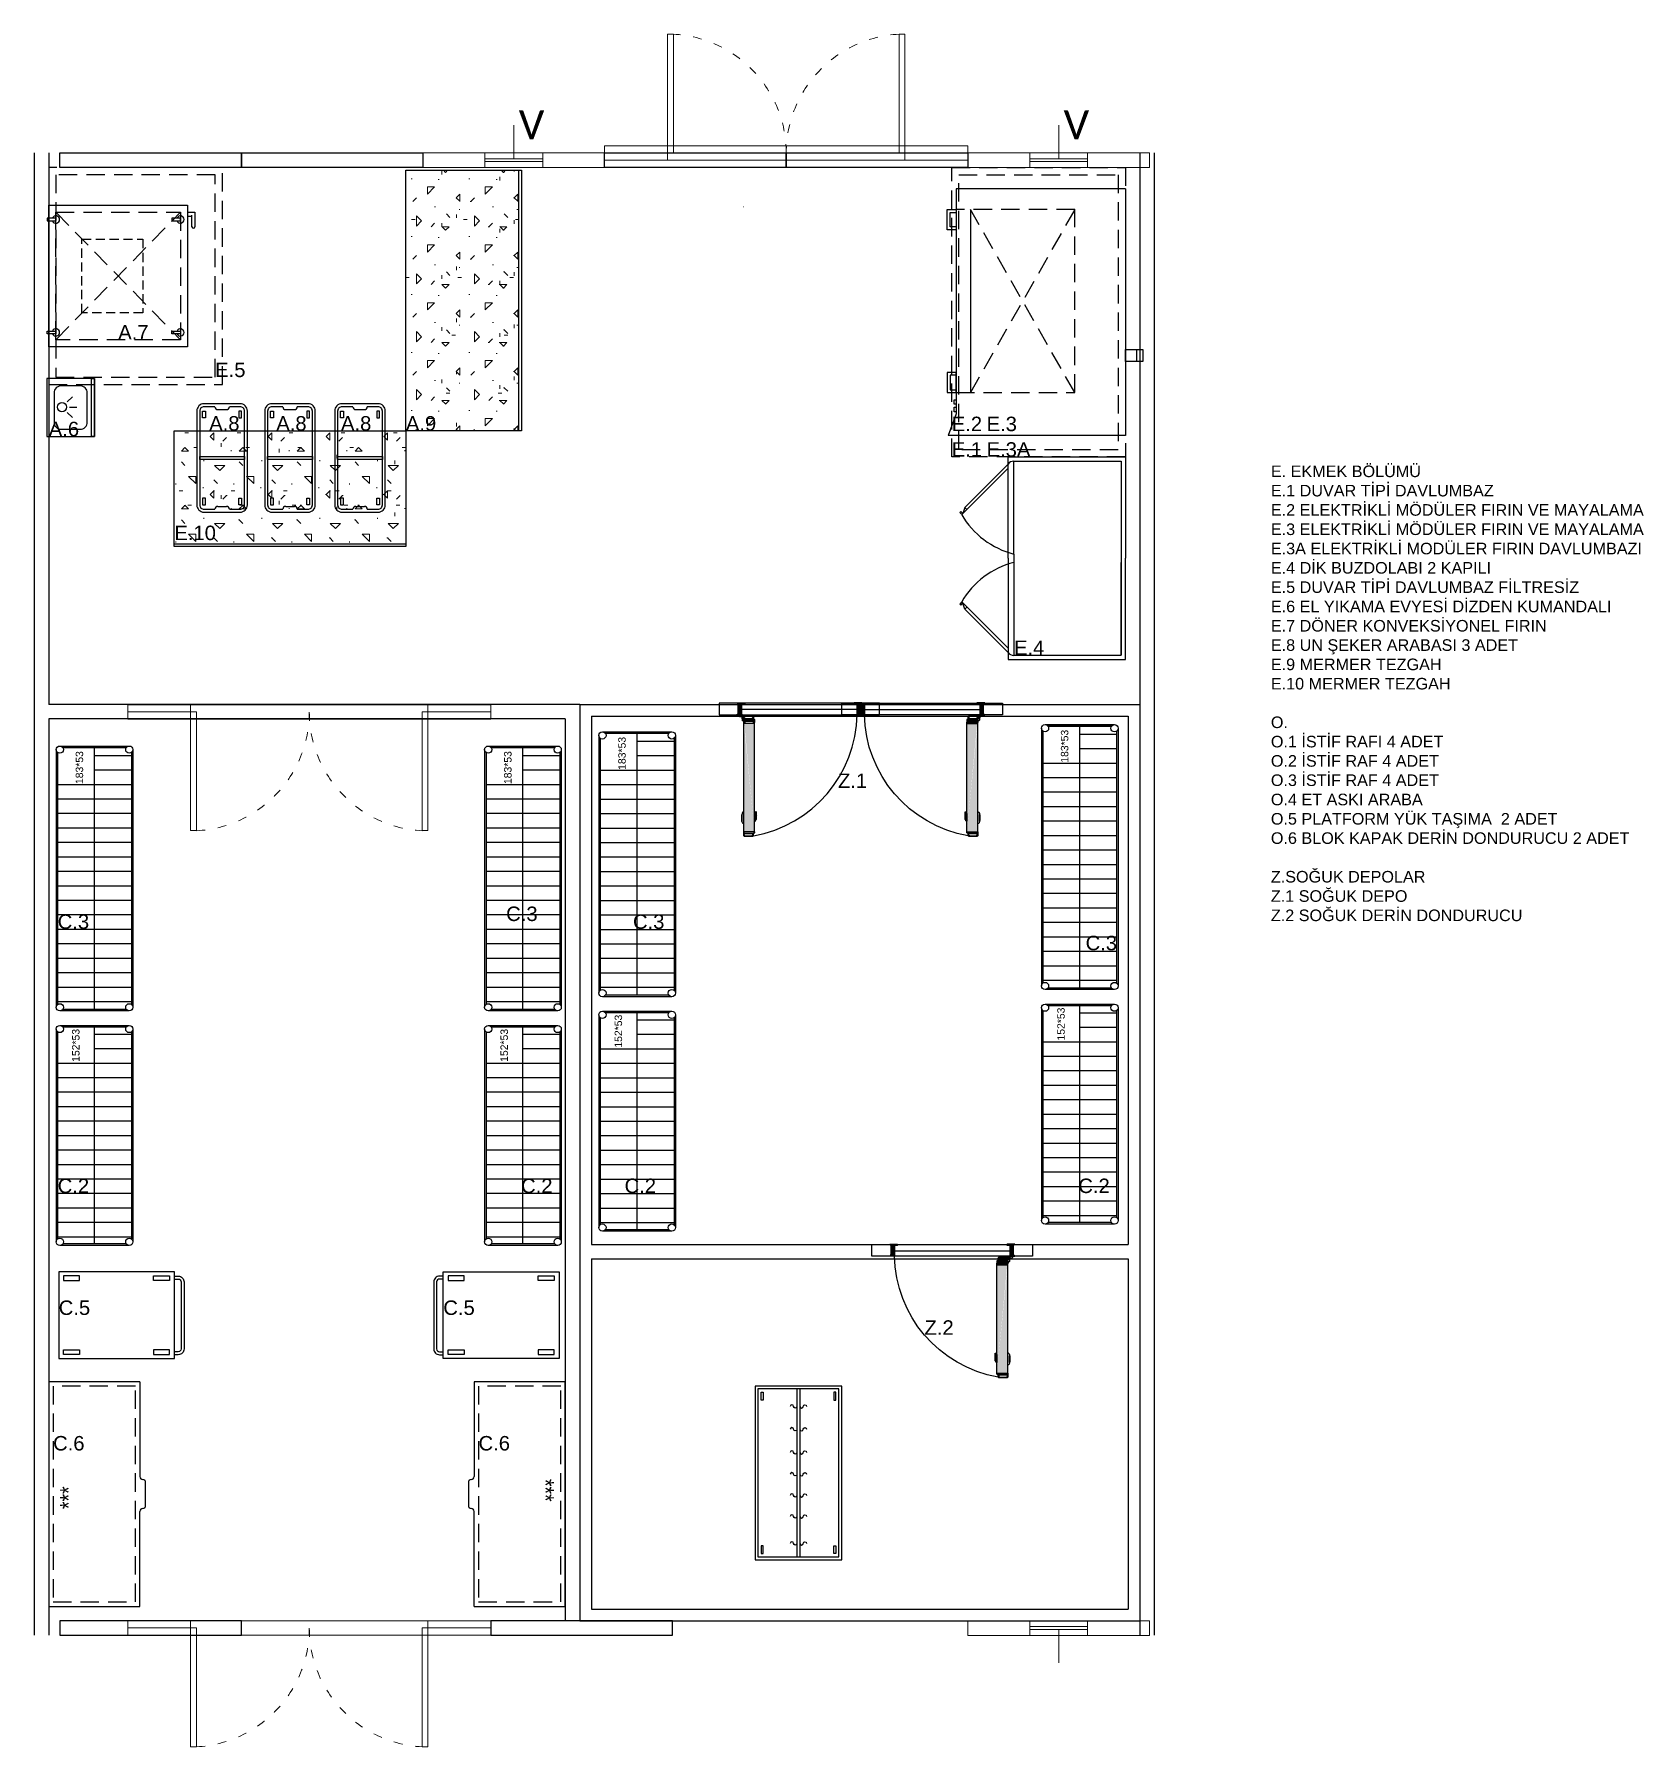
# Model space of a CAD drawing. Header units: millimetres. Extents: x -3516 to 33273, y -7531 to 724.
# Drawn here: x 2168 to 3281, y -6558 to -5375 of the extents above; entities that cross this region are included whole.
import ezdxf

# ---------------------------------------------------------------- set-up
doc = ezdxf.new("R2010")
doc.units = ezdxf.units.MM
for name, pattern in [('ACAD_ISO03W100', [30, 12, -18]), ('DASHED', [19.05, 12.7, -6.35]), ('DASHED2', [9.525, 6.35, -3.175]), ('DOT', [6.35, 0, -6.35])]:
    doc.linetypes.add(name, pattern=pattern)
for name, color, linetype, lineweight in [('-DWG_DETAY4', 7, 'DOT', 18), ('40x60 VAS', 155, 'Continuous', 15), ('DIS-100', 9, 'Continuous', 30), ('GRC- Yazı 1', 3, 'Continuous', 20), ('GRC-Ekipman', 4, 'Continuous', 25), ('GRC-mermer tarama', 253, 'Continuous', 13), ('KAPI', 37, 'Continuous', 15), ('YAZI', 9, 'Continuous', 20)]:
    doc.layers.add(name, color=color, linetype=linetype, lineweight=lineweight)
for name, color, linetype in [('Onat Dış Ünite', 251, 'Continuous'), ('ONAT-KAPI', 90, 'Continuous'), ('ONAT-PANEL', 132, 'Continuous'), ('Phar_Santral', 7, 'Continuous'), ('S2000-002 Çizgi', 7, 'Continuous')]:
    doc.layers.add(name, color=color, linetype=linetype)
doc.styles.add('ekp-yazı', font='arial.ttf', dxfattribs={"height": 10})
doc.styles.get("Standard").update_dxf_attribs({"font": 'arial.ttf'})
doc.styles.add('VEFA', font='calibri.ttf')
pattern_1 = [(360, (0, 0), (40, 40), [5, -35]), (90, (0, 0), (-40, 40), [5, -35]), (135, (5, 0), (-40, 1e-14), [7.071, -49.4975]), (360, (5, 22.5), (40, 40), [5, -35]), (45, (7.5, 20), (1e-14, 40), [3.5355, -53.033, 0]), (135, (7.5, 20), (-40, 1e-14), [3.5355, -53.033, 0]), (360, (20, 32.5), (40, 40), [7.071, -32.929]), (45, (20, 32.5), (1e-14, 40), [5, -51.5685]), (135, (27.07, 32.5), (-40, 1e-14), [5, -51.5685]), (90, (27.5, 10), (-40, 40), [5, -35]), (45, (27.5, 10), (1e-14, 40), [3.5355, -53.033, 0]), (135, (30, 12.5), (-40, 1e-14), [3.5355, -53.033, 0]), (360, (5, 10), (40, 40), [2.5, -33.5]), (360, (35, 20), (40, 40), [2.5, -33.5]), (90, (22.5, 25), (-40, 40), [2.5, -33.5]), (135, (27.5, 2.5), (-40, 1e-14), [3.5355, -53.033, 0]), (135, (10, 30), (-40, 1e-14), [3.5355, -53.033, 0]), (45, (18.75, 13.125), (1e-14, 40), [3.5355, -53.033, 0]), (90, (13.75, 5), (-40, 40), [0.625, -39.375]), (90, (15.625, 21.875), (-40, 40), [0.625, -39.375]), (90, (34.375, 28.75), (-40, 40), [0.625, -39.375]), (90, (35, 7.5), (-40, 40), [0.625, -39.375])]

msp = doc.modelspace()

# ---------------------------------------------------------------- texts
at = {"insert": (3022.895, -5659.138), "char_height": 8, "width": 269.71105, "attachment_point": 1}
msp.add_mtext('\\PE. EKMEK BÖLÜMÜ \\PE.1 DUVAR TİPİ DAVLUMBAZ \\PE.2 ELEKTRİKLİ MÖDÜLER FIRIN VE MAYALAMA\\PE.3 ELEKTRİKLİ MÖDÜLER FIRIN VE MAYALAMA\\PE.3A ELEKTRİKLİ MODÜLER FIRIN DAVLUMBAZI\\PE.4 DİK BUZDOLABI 2 KAPILI \\PE.5 DUVAR TİPİ DAVLUMBAZ FİLTRESİZ\\PE.6 EL YIKAMA EVYESİ DİZDEN KUMANDALI \\PE.7 DÖNER KONVEKSİYONEL FIRIN \\PE.8 UN ŞEKER ARABASI 3 ADET\\PE.9 MERMER TEZGAH \\PE.10 MERMER TEZGAH\\P\\PO.^I\\PO.1 İSTİF RAFI 4 ADET\\PO.2 İSTİF RAF 4 ADET\\PO.3 İSTİF RAF 4 ADET\\PO.4 ET ASKI ARABA \\PO.5 PLATFORM YÜK TAŞIMA  2 ADET\\PO.6 BLOK KAPAK DERİN DONDURUCU 2 ADET\\P\\PZ.SOĞUK DEPOLAR\\PZ.1 SOĞUK DEPO \\PZ.2 SOĞUK DERİN DONDURUCU  ', dxfattribs=at)
at = {"layer": 'GRC- Yazı 1', "color": 6, "style": 'ekp-yazı'}
for s, p in [('A.7', (2226.373, -5585.372)), ('E.5', (2293.373, -5611.372)), ('A.6', (2178.373, -5652.238)), ('A.8', (2289.246, -5648.349)), ('A.8', (2335.594, -5648.349)), ('A.8', (2380.325, -5648.349)), ('A.9', (2425.147, -5648.349)), ('E.2', (2802.373, -5648.729)), ('E.3', (2826.451, -5648.729)), ('E.1', (2802.373, -5666.372)), ('E.3A', (2826.451, -5666.372)), ('E.10', (2265.147, -5724.002)), ('E.4', (2845.373, -5803.372)), ('Z.1', (2723.733, -5895.234)), ('C.3', (2184.562, -5992.551)), ('C.3', (2494.451, -5987.141)), ('C.3', (2582.107, -5992.551)), ('C.3', (2894.876, -6007.315)), ('C.2', (2184.562, -6175.051)), ('C.2', (2504.761, -6175.051)), ('C.2', (2576.286, -6175.051)), ('C.2', (2889.831, -6175.051)), ('C.5', (2185.273, -6259.255)), ('C.5', (2451.04, -6259.255)), ('Z.2', (2783.543, -6272.962)), ('C.6', (2181.373, -6352.885)), ('C.6', (2475.373, -6352.885))]:
    msp.add_text(s, height=10, dxfattribs=at).set_placement(p)
at = {"layer": 'YAZI', "linetype": 'Continuous', "lineweight": -2, "style": 'VEFA'}
for p in [(2503.15, -5447.108), (2879.65, -5447.108)]:
    msp.add_text('V', height=20, dxfattribs=at).set_placement(p)

# ---------------------------------------------------------------- blocks, each defined once
blk = doc.blocks.new('A$Ccb6340a7')
at = {"layer": 'DIS-100', "lineweight": -2}
blk.add_lwpolyline([(10, 125.5), (10, 0), (0, 0), (0, 125.5)], close=True, dxfattribs=at)
blk = doc.blocks.new('ASDQ2WE1241245')
at = {"layer": 'KAPI', "color": 3}
for p, q in [((178099.8, 119046.5), (178056.3, 119046.5)), ((178099.8, 119041.5), (178099.8, 119051.5)), ((178263.8, 119041.5), (178263.8, 119051.5)), ((178263.8, 119046.5), (178307.3, 119046.5))]:
    blk.add_line(p, q, dxfattribs=at)
blk.add_lwpolyline([(178056.3, 119051.5), (178307.3, 119051.5), (178307.3, 119041.5), (178056.3, 119041.5)], close=True, dxfattribs=at)
at = {"layer": 'KAPI', "color": 3, "linetype": 'Continuous', "ltscale": 0.5}
for points in [[(178099.8, 119046.5), (178103.8, 119046.5), (178103.8, 118964.5), (178099.8, 118964.5), (178099.8, 119046.5)], [(178263.8, 119046.5), (178259.8, 119046.5), (178259.8, 118964.5), (178263.8, 118964.5), (178263.8, 119046.5)]]:
    blk.add_lwpolyline(points, dxfattribs=at)
at = {"layer": 'KAPI', "color": 3, "linetype": 'ACAD_ISO03W100', "ltscale": 0.5}
for centre, start, end in [((178099.6, 119046.5), 272.9167, 359.9475), ((178264, 119046.5), 180.0525, 267.0833)]:
    blk.add_arc(centre, 82.2, start, end, dxfattribs=at)
blk = doc.blocks.new('A$C3c9ccc98')
at = {"layer": '40x60 VAS', "linetype": 'Continuous'}
for p, q in [((42.8, 19.1), (42.8, 29.1)), ((82.8, 25.1), (42.8, 25.1)), ((82.8, 19.1), (82.8, 29.1)), ((82.8, 23.1), (42.8, 23.1)), ((62.8, 23.1), (62.8, 0))]:
    blk.add_line(p, q, dxfattribs=at)
blk.add_lwpolyline([(125.5, 29.1), (0, 29.1), (0, 19.1), (125.5, 19.1)], close=True, dxfattribs=at)
blk = doc.blocks.new('A$C014F030A')
at = {"layer": 'S2000-002 Çizgi'}
for p, q in [((14, 6.1), (0, 6.1)), ((0, 6.1), (0, 0)), ((2, 6.1), (2, 2)), ((2, 2), (12, 2)), ((12, 2), (12, 6.1)), ((14, 0), (14, 6.1)), ((0, 0), (14, 0))]:
    blk.add_line(p, q, dxfattribs=at)
blk = doc.blocks.new('A$C190C1CAD')
at = {"layer": 'S2000-002 Çizgi'}
for p, q in [((0, 113.1), (0, -3.9)), ((0, 113.1), (170.5, 113.1)), ((170.5, 113.1), (170.5, -9.4)), ((0, -3.9), (155.5, -3.9)), ((155.5, -3.9), (170.5, -9.4))]:
    blk.add_line(p, q, dxfattribs=at)
at = {"layer": 'S2000-002 Çizgi', "linetype": 'DASHED'}
for p, q in [((14.3, 78.1), (140.8, 6.1)), ((140.8, 78.1), (14.3, 6.1))]:
    blk.add_line(p, q, dxfattribs=at)
at = {"layer": 'S2000-002 Çizgi', "linetype": 'DASHED', "ltscale": 10}
blk.add_line((14.3, 6.1), (140.8, 6.1), dxfattribs=at)
at = {"layer": 'S2000-002 Çizgi'}
for points in [[(111.1, 125.1), (119.3, 125.1), (119.3, 121.1), (111.1, 121.1)], [(111.1, 125.1), (119.3, 125.1), (119.3, 113.1), (111.1, 113.1)], [(145.7, -3.9), (148.8, -3.9), (148.8, -5.3), (145.7, -5.3)], [(150.9, -3.9), (154, -3.9), (154, -5.3), (150.9, -5.3)]]:
    blk.add_lwpolyline(points, close=True, dxfattribs=at)
at = {"layer": 'S2000-002 Çizgi', "linetype": 'DASHED'}
blk.add_lwpolyline([(14.3, 78.1), (14.3, -3.9), (140.8, -3.9), (140.8, 78.1)], close=True, dxfattribs=at)
at = {"layer": 'S2000-002 Çizgi', "xscale": -1}
blk.add_blockref('A$C014F030A', (28.3, -10), dxfattribs=at)
at = {"layer": 'S2000-002 Çizgi'}
blk.add_blockref('A$C014F030A', (126.8, -10), dxfattribs=at)
blk = doc.blocks.new('Frenox Depo Tipi Dolap Çift Kapı')
for p, q in [((0, 0), (0, 81)), ((0, 81), (70, 81)), ((140, 81), (70, 81)), ((140, 0), (140, 81)), ((70, 0), (0, 0)), ((70, 0), (140, 0))]:
    blk.add_line(p, q)
at = {"color": 251}
for p, q in [((3, 4), (3, 78)), ((3, 78), (137, 78)), ((137, 78), (73, 78)), ((137, 4), (137, 78)), ((67, 4), (3, 4)), ((73, 4), (137, 4))]:
    blk.add_line(p, q, dxfattribs=at)
at = {"color": 251, "linetype": 'Continuous'}
for p, q in [((67.1, 4), (2.9, 4)), ((4.9, 0), (34.9, -29.9)), ((7.8, 0), (39.8, -32.1)), ((72.9, 4), (137.1, 4)), ((132.2, 0), (100.2, -32.1)), ((135.1, 0), (105.1, -29.9)), ((36.3, -28.5), (34.9, -29.9)), ((34.9, -29.9), (39.1, -31.3)), ((39.1, -31.3), (37.7, -32.8)), ((37.7, -32.8), (38.4, -33.5)), ((39.8, -32.1), (38.4, -33.5)), ((100.2, -32.1), (101.6, -33.5)), ((105.1, -29.9), (100.9, -31.3)), ((100.9, -31.3), (102.3, -32.8)), ((102.3, -32.8), (101.6, -33.5)), ((103.7, -28.5), (105.1, -29.9))]:
    blk.add_line(p, q, dxfattribs=at)
at = {"linetype": 'Continuous'}
blk.add_line((67.1, 4), (72.9, 4), dxfattribs=at)
at = {"color": 251, "linetype": 'Continuous'}
for centre, radius, start, end in [((8, 4), 5.1, 180.5333, 232.5968), ((10.1, 18.7), 58.9, 300.387, 345.5223), ((129.9, 18.7), 58.9, 194.4777, 239.613), ((132, 4), 5.1, 307.4032, 359.4667)]:
    blk.add_arc(centre, radius, start, end, dxfattribs=at)
blk = doc.blocks.new('fırın')
at = {"color": 4, "linetype": 'DASHED'}
for p, q in [((18.5, 39), (-69.5, -47)), ((-69.5, 39), (18.5, -47))]:
    blk.add_line(p, q, dxfattribs=at)
at = {"color": 4}
for p, q in [((8.5, -55), (16.5, -55)), ((18.5, -57), (8.5, -57)), ((15.5, -55), (15.5, -52)), ((18.5, -52), (18.5, -57))]:
    blk.add_line(p, q, dxfattribs=at)
for points in [[(23.5, -52), (-74.5, -52), (-74.5, 44), (23.5, 44)], [(-65.5, 45), (-63.5, 45), (-63.5, 39), (-65.5, 39)], [(14.5, 45), (12.5, 45), (12.5, 39), (14.5, 39)], [(-65.5, -41), (-63.5, -41), (-63.5, -47), (-65.5, -47)], [(14.5, -41), (12.5, -41), (12.5, -47), (14.5, -47)]]:
    blk.add_lwpolyline(points, close=True, dxfattribs=at)
at = {"color": 4, "linetype": 'DASHED'}
blk.add_lwpolyline([(18.5, -47), (-69.5, -47), (-69.5, 39), (18.5, 39)], close=True, dxfattribs=at)
at = {"color": 4, "linetype": 'DASHED2'}
blk.add_lwpolyline([(0, -21), (-51, -21), (-51, 21), (0, 21)], close=True, dxfattribs=at)
at = {"color": 4}
for centre, radius, start, end in [((-64.5, 39), 2.5, 113.5782, 66.4218), ((13.5, 39), 2.5, 113.5782, 66.4218), ((-64.5, -47), 2.5, 113.5782, 66.4218), ((13.5, -47), 2.5, 113.5782, 66.4218), ((8.5, -56), 1, 90, 270)]:
    blk.add_arc(centre, radius, start, end, dxfattribs=at)
blk = doc.blocks.new('MerTT. 80-160')
at = {"layer": 'GRC-mermer tarama'}
h = blk.add_hatch(dxfattribs=at)
h.set_pattern_fill('', color=256, scale=40, style=0)
h.set_pattern_definition(pattern_1)
h.paths.add_polyline_path([(-160, -80), (0, -80), (0, -2), (-160, -2)])
for p, q in [((-160, 0), (0, 0)), ((-160, -80), (-160, 0)), ((0, 0), (0, -80)), ((0, -2), (-160, -2)), ((0, -80), (-160, -80))]:
    blk.add_line(p, q)
blk = doc.blocks.new('MerTT. 80-180')
at = {"layer": 'GRC-mermer tarama'}
h = blk.add_hatch(dxfattribs=at)
h.set_pattern_fill('', color=256, scale=40, style=0)
h.set_pattern_definition(pattern_1)
h.paths.add_polyline_path([(0, -80), (0, -2), (-180, -2), (-180, -80)])
for p, q in [((-180, 0), (0, 0)), ((-180, -80), (-180, 0)), ((0, 0), (0, -80)), ((0, -2), (-180, -2)), ((0, -80), (-180, -80))]:
    blk.add_line(p, q)
blk = doc.blocks.new('ARB. Rubbemaıd Un Şeker')
for p, q in [((-5, -2), (-5, -2)), ((-3, -4), (3, -4)), ((5, -2), (5, -2)), ((-3, -70.9), (3, -70.9)), ((-5, -72.9), (-5, -72.9)), ((5, -72.9), (5, -72.9))]:
    blk.add_line(p, q)
blk.add_lwpolyline([(-17.5, -5), (-17.5, -69.9, 0.414214), (-12.5, -74.9), (12.4, -74.9, 0.414214), (17.4, -69.9), (17.4, -5, 0.414214), (12.4, 0), (-12.5, 0, 0.414214)], format="xyb", close=True)
for points in [[(-5, -2), (-12.5, -2, 0.414214), (-15.5, -5), (-15.5, -69.9, 0.414214), (-12.5, -72.9), (-5, -72.9)], [(5, -72.9), (12.4, -72.9, 0.414214), (15.4, -69.9), (15.4, -5, 0.414214), (12.4, -2), (5, -2)]]:
    blk.add_lwpolyline(points, format="xyb")
at = {"color": 251}
for points in [[(-13.5, -5), (-11.5, -5), (-11.5, -9.8), (-13.5, -9.8)], [(13.4, -5), (11.5, -5), (11.5, -9.8), (13.4, -9.8)], [(-15.5, -36.4), (15.4, -36.4), (15.4, -38.5), (-15.5, -38.5)], [(-13.5, -69.9), (-11.5, -69.9), (-11.5, -65.1), (-13.5, -65.1)], [(13.4, -69.9), (11.5, -69.9), (11.5, -65.1), (13.4, -65.1)]]:
    blk.add_lwpolyline(points, close=True, dxfattribs=at)
for centre, start, end in [((-3, -2), 180, 270), ((3, -2), 270, 0), ((-3, -72.9), 90, 180), ((3, -72.9), 0, 90)]:
    blk.add_arc(centre, 2, start, end)
blk = doc.blocks.new('A$C353D2250')
at = {"layer": 'S2000-002 Çizgi'}
for p, q in [((16.1, 14.2), (12.5, 17.7)), ((19.7, 15.7), (19.7, 20.7)), ((23.4, 14.2), (26.9, 17.7))]:
    blk.add_line(p, q, dxfattribs=at)
for points in [[(0, 33), (40, 33), (40, 31), (0, 31)], [(0, 0), (40, 0), (40, 33), (0, 33)]]:
    blk.add_lwpolyline(points, close=True, dxfattribs=at)
blk.add_lwpolyline([(10, 5), (30, 5, 0.414214), (35, 10), (35, 23, 0.414214), (30, 28), (10, 28, 0.414214), (5, 23), (5, 10, 0.414214)], format="xyb", close=True, dxfattribs=at)
blk.add_circle((19.7, 10.5), 3.19, dxfattribs=at)
blk = doc.blocks.new('ARB.Et Askı .120-60')
for points in [[(-60, 0), (-60, -120), (0, -120), (0, 0)], [(-58, -2), (-58, -118), (-2, -118), (-2, -2)]]:
    blk.add_lwpolyline(points, close=True)
at = {"color": 251}
for points in [[(-54.4, -4.2), (-54.4, -9.7), (-55.8, -9.7), (-55.8, -4.2)], [(-5.6, -4.2), (-5.6, -9.7), (-4.2, -9.7), (-4.2, -4.2)], [(-54.4, -115.8), (-54.4, -110.3), (-55.8, -110.3), (-55.8, -115.8)], [(-5.6, -115.8), (-5.6, -110.3), (-4.2, -110.3), (-4.2, -115.8)]]:
    blk.add_lwpolyline(points, close=True, dxfattribs=at)
for points in [[(-31, -2), (-31, -118)], [(-29, -2), (-29, -118)]]:
    blk.add_lwpolyline(points, dxfattribs=at)
for points in [[(-31, -14.1, -1), (-33.3, -14.1, 1), (-35.6, -14.1)], [(-29, -14.1, 1), (-26.7, -14.1, -1), (-24.4, -14.1)], [(-31, -29.9, -1), (-33.3, -29.9, 1), (-35.6, -29.9)], [(-29, -29.9, 1), (-26.7, -29.9, -1), (-24.4, -29.9)], [(-31, -45.9, -1), (-33.3, -45.9, 1), (-35.6, -45.9)], [(-29, -45.9, 1), (-26.7, -45.9, -1), (-24.4, -45.9)], [(-31, -61, -1), (-33.3, -61, 1), (-35.6, -61)], [(-29, -61, 1), (-26.7, -61, -1), (-24.4, -61)], [(-31, -75.6, -1), (-33.3, -75.6, 1), (-35.6, -75.6)], [(-29, -75.6, 1), (-26.7, -75.6, -1), (-24.4, -75.6)], [(-31, -90.1, -1), (-33.3, -90.1, 1), (-35.6, -90.1)], [(-29, -90.1, 1), (-26.7, -90.1, -1), (-24.4, -90.1)], [(-31, -108.7, -1), (-33.3, -108.7, 1), (-35.6, -108.7)], [(-29, -108.7, 1), (-26.7, -108.7, -1), (-24.4, -108.7)]]:
    blk.add_lwpolyline(points, format="xyb", dxfattribs=at)
blk = doc.blocks.new('DerinD.BlokK. D500.155-63')
for p, q in [((0, 0), (-155.2, 0)), ((-155.2, 0), (-155.2, -63)), ((0, -63), (0, 0)), ((-155.2, -63), (-89.6, -63)), ((-87.6, -65), (-87.6, -65)), ((-85.6, -67), (-69.6, -67)), ((-67.6, -65), (-67.6, -65)), ((0, -63), (-65.6, -63))]:
    blk.add_line(p, q)
at = {"linetype": 'DASHED'}
blk.add_lwpolyline([(-152.2, -60), (-3, -60), (-3, -3), (-152.2, -3)], close=True, dxfattribs=at)
for centre, start, end in [((-89.6, -65), 0, 90), ((-85.6, -65), 180, 270), ((-69.6, -65), 270, 0), ((-65.6, -65), 90, 180)]:
    blk.add_arc(centre, 2, start, end)
at = {"width": 0.8}
blk.add_text('***', height=12, dxfattribs=at).set_placement((-88, -19.8))
blk = doc.blocks.new('ARB. Ağır Yük')
blk.add_lwpolyline([(-60, 0), (-60, -80), (0, -80), (0, 0)], close=True)
at = {"color": 251}
for points in [[(-57.1, -3.4), (-53.9, -3.4), (-53.9, -14.4), (-57.1, -14.4)], [(-2.9, -3.4), (-6.1, -3.4), (-6.1, -14.4), (-2.9, -14.4)], [(-57.1, -76.6), (-53.9, -76.6), (-53.9, -65.6), (-57.1, -65.6)], [(-2.9, -76.6), (-6.1, -76.6), (-6.1, -65.6), (-2.9, -65.6)]]:
    blk.add_lwpolyline(points, close=True, dxfattribs=at)
for points in [[(-3, -80.2), (-3, -82.6, -0.414214), (-7, -86.6), (-53.3, -86.6, -0.414214), (-57.3, -82.6), (-57.3, -80)], [(-5, -80.2), (-5, -82.6, -0.414214), (-7, -84.6), (-53.3, -84.6, -0.414214), (-55.3, -82.6), (-55.3, -80)]]:
    blk.add_lwpolyline(points, format="xyb", dxfattribs=at)
blk = doc.blocks.new('A$C11d74ea5')
at = {"color": 7}
for p, q in [((0, 2.5), (0, 50.5)), ((1, 4.5), (1, 48.5)), ((151, 48.5), (151, 4.5)), ((151, 4.5), (151, 48.5)), ((152, 50.5), (152, 2.5))]:
    blk.add_line(p, q, dxfattribs=at)
at = {"color": 7, "ltscale": 5}
for p, q in [((149.5, 53), (2.5, 53)), ((147.5, 52), (4.5, 52)), ((149.5, 0), (2.5, 0)), ((147.5, 1), (4.5, 1))]:
    blk.add_line(p, q, dxfattribs=at)
at = {"color": 149, "ltscale": 5}
for p, q in [((6, 52), (6, 1)), ((16, 52), (16, 1)), ((26, 52), (26, 1)), ((36, 52), (36, 1)), ((46, 52), (46, 1)), ((56, 52), (56, 1)), ((66, 52), (66, 1)), ((76, 52), (76, 1)), ((86, 52), (86, 1)), ((96, 52), (96, 1)), ((106, 52), (106, 1)), ((116, 52), (116, 1)), ((126, 52), (126, 1)), ((1, 26.5), (151, 26.5)), ((136, 26.5), (136, 1)), ((146, 26.5), (146, 1))]:
    blk.add_line(p, q, dxfattribs=at)
at = {"color": 7, "ltscale": 5}
for centre in [(2.5, 50.5), (149.5, 50.5), (2.5, 2.5), (149.5, 2.5)]:
    blk.add_circle(centre, 2.5, dxfattribs=at)
at = {"layer": 'GRC- Yazı 1', "color": 242, "true_color": 0xcd2027, "style": 'ekp-yazı'}
blk.add_text('152*53', height=5.14, dxfattribs=at).set_placement((126.8, 36.9))
blk = doc.blocks.new('A$Cb6178efe')
at = {"color": 7}
for p, q in [((0, 2.5), (0, 50.5)), ((1, 4.5), (1, 48.5)), ((182, 48.5), (182, 4.5)), ((182, 4.5), (182, 48.5)), ((183, 50.5), (183, 2.5))]:
    blk.add_line(p, q, dxfattribs=at)
at = {"color": 7, "ltscale": 5}
for p, q in [((180.5, 53), (2.5, 53)), ((178.5, 52), (4.5, 52)), ((180.5, 0), (2.5, 0)), ((178.5, 1), (4.5, 1))]:
    blk.add_line(p, q, dxfattribs=at)
at = {"color": 149, "ltscale": 5}
for p, q in [((6.5, 52), (6.5, 1)), ((16.5, 52), (16.5, 1)), ((26.5, 52), (26.5, 1)), ((36.5, 52), (36.5, 1)), ((46.5, 52), (46.5, 1)), ((56.5, 52), (56.5, 1)), ((66.5, 52), (66.5, 1)), ((76.5, 52), (76.5, 1)), ((86.5, 52), (86.5, 1)), ((96.5, 52), (96.5, 1)), ((106.5, 52), (106.5, 1)), ((116.5, 52), (116.5, 1)), ((126.5, 52), (126.5, 1)), ((136.5, 52), (136.5, 1)), ((146.5, 52), (146.5, 1)), ((156.5, 52), (156.5, 1)), ((1, 26.5), (182, 26.5)), ((166.5, 26.5), (166.5, 1)), ((176.5, 26.5), (176.5, 1))]:
    blk.add_line(p, q, dxfattribs=at)
at = {"color": 7, "ltscale": 5}
for centre in [(2.5, 50.5), (180.5, 50.5), (2.5, 2.5), (180.5, 2.5)]:
    blk.add_circle(centre, 2.5, dxfattribs=at)
at = {"layer": 'GRC- Yazı 1', "color": 242, "true_color": 0xcd2027, "style": 'ekp-yazı'}
blk.add_text('183*53', height=5.14, dxfattribs=at).set_placement((156.7, 34.4))
blk = doc.blocks.new('A$C1B351E6B')
h = blk.add_hatch()
h.set_pattern_fill('TRIANG', color=4, scale=0.1)
h.set_pattern_definition([(60, (-2043.9596, -1112.42585), (-0.47625, 0.8248892), [0.47625, -0.47625]), (120, (-2043.9596, -1112.42585), (-0.9525, 5e-10), [0.47625, -0.47625]), (0, (-2044.1977, -1112.0134), (0.47625, 0.8248892), [0.47625, -0.47625])])
edge = h.paths.add_edge_path()
edge.add_line((81.6, 89.1), (81.6, 13.6))
edge.add_line((74.1, 89.1), (74.1, 13.6))
edge.add_line((76, 14.2), (81.3, 14.2))
edge.add_line((74.4, 14.2), (76, 14.2))
edge.add_arc((74.4, 14.1), 0.0226, 90, 180)
edge.add_line((74.4, 13.8), (74.4, 14.1))
edge.add_line((74.4, 13.5), (74.4, 13.8))
edge.add_line((74.1, 13.6), (74.4, 13.6))
edge.add_line((81.3, 14.1), (81.3, 13.5))
edge.add_arc((81.3, 14.1), 0.0226, 360, 450)
edge.add_line((81.6, 13.6), (81.3, 13.6))
edge.add_line((74.1, 89.1), (81.6, 89.1))
at = {"layer": 'Onat Dış Ünite', "linetype": 'Continuous'}
for p, q in [((74.6, 89.9), (74.1, 89.8)), ((74.1, 89.7), (74.1, 89.1)), ((74.2, 89.7), (74.6, 89.9)), ((74.2, 89.1), (74.2, 89.7)), ((74.6, 89.9), (74.9, 89.9)), ((74.8, 89.9), (74.6, 89.9)), ((74.9, 91.8), (74.9, 90.2)), ((74.9, 89.9), (75, 90.2)), ((74.9, 90.2), (74.9, 90)), ((75.3, 92.1), (75, 91.9)), ((75, 91.8), (75.3, 92)), ((75, 90.3), (75, 91.6)), ((75, 91.6), (75.5, 91.6)), ((75.5, 90.3), (75, 90.3)), ((75, 90.2), (75.1, 90.2)), ((75.3, 92), (75.1, 91.8)), ((75.1, 91.8), (75.4, 92)), ((75.6, 91.7), (75.1, 91.7)), ((75.1, 90.2), (75.1, 90)), ((75.2, 90), (75.2, 90.2)), ((75.2, 90.2), (80.3, 90.2)), ((75.3, 92), (75.3, 92.1)), ((75.3, 92.1), (75.3, 92)), ((76, 92.1), (75.4, 92.1)), ((75.4, 92), (75.4, 92)), ((75.4, 92), (75.7, 92)), ((75.5, 91.6), (75.5, 91.4)), ((75.8, 90.6), (75.5, 90.6)), ((75.5, 90.6), (75.5, 90.3)), ((75.6, 91.4), (75.6, 91.7)), ((75.6, 90.3), (75.6, 90.5)), ((75.6, 90.5), (75.8, 90.5)), ((76, 90.3), (75.6, 90.3)), ((75.7, 92), (75.7, 92)), ((75.7, 92), (75.7, 92)), ((75.7, 92), (80.3, 92)), ((81.3, 92.1), (76, 92.1)), ((81.5, 90.3), (76, 90.3)), ((80.3, 92), (80.9, 92)), ((80.3, 90.2), (81.5, 90.2)), ((80.9, 92), (80.9, 92)), ((80.9, 92), (80.9, 92)), ((80.9, 92), (81.2, 92)), ((81.5, 91.2), (81.1, 91.2)), ((81.1, 91.1), (81.5, 91.1)), ((81.5, 90.6), (81.1, 90.6)), ((81.1, 90.5), (81.5, 90.5)), ((81.2, 92), (81.2, 91.3)), ((81.2, 91.4), (81.2, 92)), ((81.2, 92), (81.3, 92)), ((81.3, 91.3), (81.2, 91.4)), ((81.2, 91.2), (81.3, 91.3)), ((81.2, 91.2), (81.2, 91.2)), ((81.3, 92.1), (81.3, 92)), ((81.3, 92.1), (81.3, 92.1)), ((81.3, 92), (81.5, 91.9)), ((81.5, 91.5), (81.3, 91.5)), ((81.3, 91.5), (81.3, 91.4)), ((81.3, 91.4), (81.5, 91.4)), ((81.6, 91.9), (81.4, 92.1)), ((81.5, 91.8), (81.5, 91.5)), ((81.5, 91.4), (81.5, 91.2)), ((81.5, 91.1), (81.5, 90.6)), ((81.5, 90.5), (81.5, 90.3)), ((81.5, 90.2), (81.5, 89.6)), ((81.5, 89.6), (81.5, 89.1)), ((81.6, 90), (81.6, 91.9)), ((81.6, 89.1), (81.6, 90)), ((74.2, 12.8), (80.4, 12.8)), ((81.3, 12.6), (74.2, 12.6)), ((74.4, 14.2), (76, 14.2)), ((74.4, 13.8), (74.4, 14.1)), ((74.4, 13.5), (74.4, 13.8)), ((74.4, 13.5), (74.4, 13.5)), ((74.4, 13.5), (74.4, 13.5)), ((74.4, 12.7), (74.4, 13.3)), ((74.4, 13.3), (74.4, 13.3)), ((76, 12.6), (74.4, 12.6)), ((75.2, 14), (74.5, 14)), ((74.5, 14), (74.5, 13.9)), ((74.5, 13.9), (74.5, 13.7)), ((74.5, 13.9), (74.5, 13.9)), ((74.5, 13.7), (74.7, 13.7)), ((74.7, 13.6), (74.5, 13.6)), ((74.5, 13.6), (74.5, 13.5)), ((74.5, 13.3), (74.5, 13.2)), ((74.5, 13.2), (74.7, 13.2)), ((74.7, 13.1), (74.5, 13.1)), ((74.5, 13.1), (74.5, 12.8)), ((74.5, 12.8), (75.2, 12.8)), ((74.7, 13.2), (74.7, 13.6)), ((74.8, 13.6), (74.8, 13.2)), ((76, 14), (75.2, 14)), ((75.2, 14), (75.2, 14)), ((75.2, 14), (75.2, 14)), ((75.2, 14), (75.2, 14)), ((75.2, 12.8), (75.2, 12.9)), ((75.2, 12.9), (75.2, 12.9)), ((75.2, 12.9), (75.2, 12.8)), ((75.2, 12.8), (76, 12.8)), ((76, 14.2), (81.3, 14.2)), ((80.4, 14), (76, 14)), ((80.5, 14), (80.4, 14)), ((80.4, 14), (80.4, 14)), ((80.4, 12.8), (80.4, 12.9)), ((80.4, 12.9), (80.5, 12.9)), ((81.2, 14), (80.5, 14)), ((80.5, 14), (80.5, 14)), ((80.5, 12.9), (80.5, 12.8)), ((80.5, 12.8), (81.2, 12.8)), ((80.9, 13.7), (81.2, 13.7)), ((80.9, 13.2), (80.9, 13.6)), ((81.2, 13.6), (80.9, 13.6)), ((80.9, 13.6), (80.9, 13.2)), ((80.9, 13.2), (81.2, 13.2)), ((81.2, 13.1), (80.9, 13.1)), ((81.2, 13.7), (81.2, 14)), ((81.2, 13.5), (81.2, 13.6)), ((81.3, 13.5), (81.2, 13.5)), ((81.2, 13.2), (81.2, 13.3)), ((81.2, 13.3), (81.3, 13.3)), ((81.2, 12.8), (81.2, 13.1)), ((81.3, 14.1), (81.3, 13.5)), ((81.3, 13.3), (81.3, 12.7))]:
    blk.add_line(p, q, dxfattribs=at)
at = {"layer": 'Onat Dış Ünite', "lineweight": 30}
for p, q in [((74.1, 13.2), (74.1, 13.6)), ((74.1, 13.6), (74.2, 13.6)), ((74.1, 13.6), (74.1, 13.6)), ((74.1, 13.6), (74.1, 13.5)), ((74.1, 13.6), (74.1, 13.6)), ((74.2, 13.6), (74.1, 13.6)), ((74.1, 13.6), (74.1, 13.6)), ((74.1, 13.5), (74.1, 13.5)), ((74.1, 13.5), (74.1, 13.5)), ((74.1, 13.5), (74.1, 13.5)), ((74.1, 13.5), (74.1, 13.5)), ((74.2, 13.5), (74.1, 13.5)), ((74.1, 13.5), (74.1, 13.5)), ((74.1, 13.5), (74.1, 13.5)), ((74.1, 13.4), (74.1, 13.4)), ((74.1, 13.4), (74.1, 13.3)), ((74.1, 13.4), (74.1, 13.4)), ((74.1, 13.4), (74.1, 13.4)), ((74.1, 13.4), (74.1, 13.3)), ((74.2, 13.4), (74.1, 13.4)), ((74.1, 13.4), (74.1, 13.4)), ((74.1, 13.4), (74.1, 13.4)), ((74.2, 13.4), (74.1, 13.4)), ((74.1, 13.4), (74.1, 13.4)), ((74.1, 13.3), (74.1, 13.3)), ((74.1, 13.3), (74.1, 13.3)), ((74.1, 13.3), (74.1, 13.3)), ((74.2, 13.3), (74.1, 13.3)), ((74.1, 13.3), (74.1, 13.3)), ((74.1, 13.3), (74.1, 13.3)), ((74.2, 13.2), (74.1, 13.2)), ((74.1, 13.2), (74.1, 13.2)), ((74.1, 13.2), (74.1, 13.2)), ((74.5, 13.3), (74.2, 13.6)), ((74.5, 13.4), (74.2, 13.6)), ((74.2, 13.5), (74.2, 13.6)), ((74.2, 13.6), (74.2, 13.5)), ((74.2, 13.6), (74.2, 13.6)), ((74.2, 13.6), (74.2, 13.5)), ((74.2, 13.6), (74.2, 13.6)), ((74.3, 13.5), (74.2, 13.5)), ((74.2, 13.5), (74.2, 13.5)), ((74.2, 13.5), (74.2, 13.5)), ((74.3, 13.5), (74.2, 13.5)), ((74.2, 13.5), (74.2, 13.5)), ((74.2, 13.5), (74.2, 13.5)), ((74.2, 13.5), (74.2, 13.5)), ((74.2, 13.4), (74.2, 13.4)), ((74.2, 13.4), (74.2, 13.3)), ((74.2, 13.4), (74.2, 13.4)), ((74.2, 13.4), (74.2, 13.4)), ((74.3, 13.4), (74.2, 13.4)), ((74.2, 13.4), (74.2, 13.4)), ((74.2, 13.4), (74.2, 13.4)), ((74.3, 13.2), (74.2, 13.3)), ((74.3, 13.2), (74.2, 13.3)), ((74.2, 13.2), (74.2, 13.3)), ((74.2, 13.3), (74.2, 13.2)), ((74.2, 13.3), (74.2, 13.3)), ((74.2, 13.3), (74.2, 13.3)), ((74.2, 13.3), (74.2, 13.3)), ((74.3, 13.3), (74.2, 13.3)), ((74.2, 13.3), (74.2, 13.3)), ((74.3, 13.2), (74.2, 13.2)), ((74.2, 13.2), (74.2, 13.2)), ((74.2, 13.2), (74.2, 13.2)), ((74.3, 13.5), (74.3, 13.6)), ((74.3, 13.6), (74.3, 13.5)), ((74.3, 13.5), (74.5, 13.5)), ((74.3, 13.5), (74.3, 13.5)), ((74.4, 13.3), (74.3, 13.4)), ((74.4, 13.3), (74.3, 13.4)), ((74.4, 13.3), (74.3, 13.4)), ((74.3, 13.4), (74.3, 13.4)), ((74.3, 13.4), (74.3, 13.3)), ((74.3, 13.4), (74.3, 13.4)), ((74.3, 13.4), (74.3, 13.4)), ((74.3, 13.4), (74.3, 13.4)), ((74.3, 13.4), (74.3, 13.4)), ((74.3, 13.2), (74.3, 13.3)), ((74.3, 13.3), (74.3, 13.3)), ((74.3, 13.3), (74.3, 13.3)), ((74.4, 13.3), (74.3, 13.3)), ((74.5, 13.3), (74.3, 13.3)), ((74.3, 13.3), (74.3, 13.2)), ((74.3, 13.3), (74.3, 13.3)), ((74.5, 13.4), (74.4, 13.5)), ((74.5, 13.4), (74.4, 13.5)), ((74.5, 13.5), (74.4, 13.5)), ((74.7, 13.4), (74.5, 13.6)), ((74.7, 13.4), (74.5, 13.6)), ((74.5, 13.5), (74.5, 13.4)), ((74.6, 13.4), (74.5, 13.5)), ((74.6, 13.4), (74.5, 13.4)), ((74.6, 13.4), (74.5, 13.4)), ((74.5, 13.4), (74.6, 13.4)), ((74.5, 13.3), (74.6, 13.4)), ((74.6, 13.4), (74.5, 13.4)), ((74.5, 13.4), (74.5, 13.3)), ((74.6, 13.2), (74.5, 13.3)), ((74.6, 13.3), (74.5, 13.3)), ((74.6, 13.3), (74.5, 13.3)), ((74.7, 13.5), (74.6, 13.6)), ((74.6, 13.6), (74.7, 13.5)), ((74.6, 13.3), (74.6, 13.4)), ((74.7, 13.3), (74.6, 13.4)), ((74.7, 13.3), (74.6, 13.4)), ((74.7, 13.4), (74.6, 13.4)), ((74.6, 13.3), (74.6, 13.3)), ((74.7, 13.3), (74.6, 13.2)), ((80.9, 13.4), (81.1, 13.6)), ((81, 13.4), (81.1, 13.6)), ((81, 13.4), (81.1, 13.6)), ((81.1, 13.6), (81, 13.5)), ((81, 13.3), (81.1, 13.4)), ((81, 13.3), (81.1, 13.4)), ((81, 13.3), (81.1, 13.4)), ((81, 13.3), (81.1, 13.4)), ((81, 13.3), (81.1, 13.3)), ((81, 13.3), (81.1, 13.2)), ((81.1, 13.4), (81.3, 13.5)), ((81.1, 13.4), (81.1, 13.5)), ((81.1, 13.4), (81.1, 13.4)), ((81.1, 13.4), (81.2, 13.4)), ((81.2, 13.4), (81.1, 13.4)), ((81.1, 13.3), (81.1, 13.4)), ((81.1, 13.4), (81.2, 13.4)), ((81.1, 13.3), (81.1, 13.3)), ((81.1, 13.2), (81.1, 13.3)), ((81.1, 13.2), (81.1, 13.3)), ((81.2, 13.3), (81.4, 13.6)), ((81.2, 13.3), (81.4, 13.6)), ((81.2, 13.4), (81.2, 13.5)), ((81.2, 13.4), (81.3, 13.5)), ((81.2, 13.5), (81.2, 13.4)), ((81.3, 13.5), (81.2, 13.5)), ((81.2, 13.3), (81.3, 13.4)), ((81.2, 13.3), (81.3, 13.4)), ((81.2, 13.4), (81.2, 13.3)), ((81.2, 13.3), (81.3, 13.3)), ((81.3, 13.5), (81.4, 13.6)), ((81.3, 13.6), (81.3, 13.5)), ((81.3, 13.3), (81.3, 13.4)), ((81.3, 13.4), (81.3, 13.4)), ((81.3, 13.4), (81.4, 13.4)), ((81.3, 13.4), (81.3, 13.4)), ((81.3, 13.4), (81.4, 13.4)), ((81.3, 13.3), (81.3, 13.3)), ((81.3, 13.3), (81.4, 13.3)), ((81.3, 13.3), (81.4, 13.3)), ((81.3, 13.2), (81.4, 13.3)), ((81.3, 13.3), (81.3, 13.2)), ((81.4, 13.5), (81.4, 13.6)), ((81.6, 13.6), (81.4, 13.6)), ((81.4, 13.6), (81.4, 13.5)), ((81.4, 13.6), (81.4, 13.6)), ((81.4, 13.6), (81.4, 13.6)), ((81.4, 13.5), (81.4, 13.5)), ((81.4, 13.5), (81.4, 13.5)), ((81.4, 13.5), (81.4, 13.5)), ((81.4, 13.5), (81.4, 13.5)), ((81.4, 13.5), (81.4, 13.5)), ((81.4, 13.4), (81.4, 13.4)), ((81.4, 13.4), (81.4, 13.3)), ((81.4, 13.4), (81.4, 13.4)), ((81.4, 13.4), (81.4, 13.4)), ((81.4, 13.4), (81.4, 13.3)), ((81.4, 13.4), (81.4, 13.4)), ((81.4, 13.4), (81.4, 13.4)), ((81.4, 13.4), (81.4, 13.4)), ((81.4, 13.2), (81.4, 13.3)), ((81.4, 13.2), (81.4, 13.3)), ((81.4, 13.2), (81.4, 13.3)), ((81.4, 13.3), (81.4, 13.2)), ((81.4, 13.3), (81.4, 13.3)), ((81.4, 13.3), (81.4, 13.3)), ((81.4, 13.3), (81.4, 13.3)), ((81.4, 13.3), (81.4, 13.3)), ((81.4, 13.2), (81.4, 13.2)), ((81.4, 13.2), (81.6, 13.2)), ((81.5, 13.6), (81.5, 13.5)), ((81.5, 13.6), (81.5, 13.6)), ((81.5, 13.6), (81.5, 13.5)), ((81.5, 13.6), (81.5, 13.6)), ((81.5, 13.5), (81.5, 13.5)), ((81.5, 13.5), (81.5, 13.5)), ((81.5, 13.5), (81.5, 13.5)), ((81.5, 13.5), (81.5, 13.5)), ((81.5, 13.5), (81.6, 13.5)), ((81.5, 13.5), (81.5, 13.5)), ((81.5, 13.5), (81.5, 13.5)), ((81.5, 13.5), (81.6, 13.5)), ((81.5, 13.4), (81.5, 13.4)), ((81.5, 13.4), (81.5, 13.4)), ((81.5, 13.4), (81.5, 13.3)), ((81.5, 13.4), (81.5, 13.4)), ((81.5, 13.4), (81.5, 13.4)), ((81.5, 13.4), (81.5, 13.4)), ((81.5, 13.4), (81.6, 13.4)), ((81.5, 13.4), (81.5, 13.4)), ((81.5, 13.3), (81.5, 13.3)), ((81.5, 13.3), (81.5, 13.3)), ((81.5, 13.3), (81.5, 13.3)), ((81.5, 13.3), (81.5, 13.3)), ((81.5, 13.3), (81.6, 13.3)), ((81.5, 13.3), (81.5, 13.3)), ((81.5, 13.2), (81.5, 13.2)), ((81.5, 13.2), (81.5, 13.2)), ((81.5, 13.2), (81.5, 13.2)), ((81.5, 13.2), (81.6, 13.2)), ((81.6, 13.2), (81.6, 13.6)), ((81.6, 13.6), (81.6, 13.6)), ((81.6, 13.6), (81.6, 13.6)), ((81.6, 13.5), (81.6, 13.5)), ((81.6, 13.5), (81.6, 13.5)), ((81.6, 13.4), (81.6, 13.4)), ((81.6, 13.4), (81.6, 13.3)), ((81.6, 13.4), (81.6, 13.4)), ((81.6, 13.4), (81.6, 13.4)), ((81.6, 13.3), (81.6, 13.3)), ((81.6, 13.3), (81.6, 13.3))]:
    blk.add_line(p, q, dxfattribs=at)
at = {"layer": 'Onat Dış Ünite'}
for p, q in [((74.1, 13.6), (74.4, 13.6)), ((81.6, 13.6), (81.3, 13.6))]:
    blk.add_line(p, q, dxfattribs=at)
at = {"layer": 'Onat Dış Ünite', "linetype": 'Continuous', "lineweight": -3}
for p, q in [((81.6, 12.3), (82.4, 12.3)), ((83.1, 9), (82.8, 11.9)), ((81.4, 11.5), (82.2, 11.5)), ((83.3, 9), (81.5, 9)), ((81.7, 9), (81.7, 9.9)), ((82.4, 9.1), (82.4, 10.9)), ((82.4, 8.2), (82.4, 9.1)), ((83.3, 8.3), (82.4, 8.3)), ((84.6, 9.4), (83, 9.6)), ((84.2, 8), (84.2, 8.8)), ((84.9, 8.2), (84.9, 9))]:
    blk.add_line(p, q, dxfattribs=at)
at = {"layer": 'Onat Dış Ünite', "linetype": 'Continuous'}
for points in [[(76, 10.9), (75.6, 10.9), (75.6, 10.7), (75.8, 10.7, -1), (75.8, 10.6), (75.5, 10.6, -0.414214), (75.5, 10.6), (75.5, 10.9), (75, 10.9), (75, 9.6), (75.5, 9.6), (75.5, 9.8, -1), (75.6, 9.8), (75.6, 9.5, -0.414214), (75.6, 9.5), (75.1, 9.5, 0.700208), (75, 9.4), (75.3, 9.2, -0.221695), (75.3, 9.2), (75.3, 9.1, -0.63707), (75.3, 9.1), (75, 9.3, -0.221695), (74.9, 9.4), (74.9, 11, 0.087489), (74.9, 11), (74.9, 11.2, 0.315299), (74.8, 11.3), (74.6, 11.3, -0.087489), (74.6, 11.3), (74.1, 11.4, -0.315299), (74.1, 11.5), (74.1, 13.2, -0.414214), (74.1, 13.2), (74.3, 13.2, -0.414214), (74.3, 13.2), (74.3, 13.1, -0.414214), (74.3, 13.1), (74.2, 13.1), (74.2, 12.2), (75.3, 12.2), (75.3, 12.6, -0.414214), (75.4, 12.6), (75.5, 12.6, -0.414214), (75.5, 12.6), (75.5, 12.5, -0.414214), (75.5, 12.5), (75.4, 12.5), (75.4, 12.2), (76, 12.2)], [(76, 12.1), (75.2, 12.1), (75.2, 11.9, -1), (75.1, 11.9), (75.1, 12.1), (74.2, 12.1), (74.2, 11.5, 0.315299), (74.2, 11.5), (74.6, 11.3, 0.087489), (74.6, 11.3), (74.9, 11.3, -0.315299), (74.9, 11.3), (75, 11), (75.1, 11), (75.1, 11.2, -1), (75.2, 11.2), (75.2, 11), (80.3, 11)], [(75.4, 12.2), (81.5, 12.2), (81.5, 12.5), (81.2, 12.5, -0.414214), (81.2, 12.5), (81.2, 12.6, -0.414214), (81.2, 12.6), (81.5, 12.6), (81.5, 13.1), (81.3, 13.1, -0.414214), (81.3, 13.1), (81.3, 13.2, -0.414214), (81.3, 13.2), (81.6, 13.2, -0.414214), (81.6, 13.2), (81.6, 11.2), (81.6, 9.3), (81.4, 9.1, -0.668179), (81.3, 9.1), (81.3, 9.2, -0.198912), (81.3, 9.2), (81.5, 9.3, 0.198912), (81.5, 9.4), (81.5, 9.7, 0.414214), (81.5, 9.7), (81.3, 9.7, -0.267949), (81.3, 9.7), (81.3, 9.8, -0.57735), (81.3, 9.8), (81.5, 9.8), (81.5, 10), (81.1, 10, -1), (81.1, 10.1), (81.5, 10.1), (81.5, 10.6), (81.1, 10.6, -1), (81.1, 10.7), (81.5, 10.7), (81.5, 10.9), (76, 10.9)], [(76, 9.1), (75.4, 9.1, -0.414214), (75.3, 9.1), (75.3, 9.2), (75.1, 9.4, -1), (75.1, 9.4), (75.4, 9.2, -0.221695), (75.4, 9.2), (75.4, 9.2), (75.7, 9.2), (75.7, 9.2), (75.7, 9.2), (80.3, 9.2)], [(80.3, 9.2), (80.9, 9.2), (80.9, 9.2), (80.9, 9.2), (81.2, 9.2), (81.2, 9.9, -0.414214), (81.2, 10), (81.2, 10, -0.221072), (81.2, 10), (81.3, 9.9, -0.413754), (81.3, 9.9), (81.2, 9.8), (81.2, 9.2), (81.3, 9.2, -0.414214), (81.3, 9.1), (81.3, 9.1, -0.414214), (81.3, 9.1), (76, 9.1)]]:
    blk.add_lwpolyline(points, format="xyb", dxfattribs=at)
blk.add_lwpolyline([(80.3, 11), (81.5, 11), (81.5, 11.6), (81.5, 12.1), (75.2, 12.1)], dxfattribs=at)
at = {"layer": 'Onat Dış Ünite', "linetype": 'Continuous', "lineweight": -3}
for points in [[(0, 0), (2.7, 0), (5.4, 0, 0.315299), (5.4, 0), (5.6, 0.5, 0.520567), (5.5, 0.6), (5.1, 0.6), (5.1, 0.6, 0.57735), (5.1, 0.6), (5.2, 0.6), (5.2, 0.4), (4.8, 0.4), (4.8, 0.6), (4.9, 0.6, 0.57735), (4.9, 0.6), (4.9, 0.6), (3.5, 0.6), (3.3, 0.9), (3.3, 1.2, 0.490314), (3.3, 1.3, 0.341999), (3.2, 1.1), (3.2, 1), (2.9, 1), (2.9, 1.3, 1), (2.8, 1.3), (2.8, 1.1), (2.4, 1.1), (2.4, 7.1), (2.8, 7.1), (2.8, 6.9, 1), (2.9, 6.9), (2.9, 7.2, 0.414214), (2.9, 7.2), (2.4, 7.2), (2.4, 8.1), (2.6, 8.1), (2.6, 7.9, 0.57735), (2.6, 7.8), (2.7, 7.9, 0.267949), (2.7, 7.9), (2.7, 8.1), (3.1, 8.1), (3.2, 7.9, 0.198912), (3.2, 7.9), (3.3, 7.9, 0.668179), (3.3, 8), (3.1, 8.2), (0, 8.2, 0.414214), (0, 8.2), (0, 8, 0.414214), (0, 8), (0.1, 8, 0.414214), (0.1, 8), (0.1, 8.1), (1.1, 8.1), (1.1, 7.5), (0.8, 7.5, 0.414214), (0.8, 7.4), (0.8, 7.3, 0.414214), (0.8, 7.2), (0.8, 7.2, 0.414214), (0.8, 7.3), (0.8, 7.4), (1.1, 7.4), (1.1, 0.8), (0.8, 0.8), (0.8, 0.9, 0.414214), (0.8, 0.9), (0.8, 0.9, 0.414214), (0.8, 0.9), (0.8, 0.7, 0.414214), (0.8, 0.7), (1.1, 0.7), (1.1, 0.1), (0.1, 0.1), (0.1, 0.2, 0.414214), (0.1, 0.2), (0, 0.2, 0.414214), (0, 0.2), (0, 0, 0.414214), (0, 0)], [(1.8, 0.1), (1.2, 0.1), (1.2, 1), (1.4, 1, 1), (1.4, 1.1), (1.2, 1.1), (1.2, 8.1), (2.3, 8.1), (2.3, 7), (2.3, 1.1), (2.1, 1.1, 1), (2.1, 1), (2.3, 1), (2.3, 0.1), (1.8, 0.1)], [(3.3, 1.3), (3.3, 7.9, 0.414214), (3.3, 7.9), (3.2, 7.9, 0.414214), (3.2, 7.9), (3.2, 7.8), (2.7, 7.8), (2.7, 7.9, 0.414214), (2.7, 7.9), (2.6, 7.8, -0.493145), (2.6, 7.9), (2.6, 7.9), (2.5, 7.8, 0.767327), (2.5, 7.8), (3.2, 7.8), (3.2, 1.4), (2.7, 1.4, 0.842437), (2.7, 1.4), (2.8, 1.3), (2.9, 1.3), (2.9, 1.3), (2.9, 1.3, 1), (3, 1.3), (3, 1.3), (3.2, 1.3), (3.2, 1.3, 0.414214), (3.2, 1.3), (3.3, 1.3, 0.414214), (3.3, 1.3)], [(2.4, 0.5), (2.4, 1), (2.8, 1, 0.414214), (2.9, 0.9), (3.2, 0.9), (3.5, 0.6), (3.7, 0.6), (3.7, 0.5, 0.414214), (3.8, 0.4), (3.8, 0.4, 0.414214), (3.8, 0.5), (3.8, 0.6), (4.7, 0.6), (4.7, 0.4, 0.414214), (4.8, 0.3), (5.2, 0.3, 0.414214), (5.3, 0.4), (5.3, 0.6), (5.5, 0.6, -0.520567), (5.5, 0.5), (5.4, 0.1, -0.315299), (5.3, 0.1), (3.8, 0.1), (3.8, 0.2, 0.414214), (3.8, 0.2), (3.8, 0.2, 0.414214), (3.7, 0.2), (3.7, 0.1), (2.4, 0.1), (2.4, 0.5)], [(86.5, 8.1), (85.4, 8.1), (85.4, 7.5), (85.8, 7.5, -0.414214), (85.8, 7.4), (85.8, 7.3, -0.414214), (85.8, 7.2), (85.7, 7.2, -0.414214), (85.7, 7.3), (85.7, 7.4), (85.4, 7.4), (85.4, 0.8), (85.7, 0.8), (85.7, 0.9, -0.414214), (85.7, 0.9), (85.8, 0.9, -0.414214), (85.8, 0.9), (85.8, 0.7, -0.414214), (85.8, 0.7), (85.4, 0.7), (85.4, 0.1), (86.4, 0.1), (86.4, 0.2, -0.414214), (86.5, 0.2), (86.5, 0.2, -0.414214), (86.5, 0.2), (86.5, 0, -0.414214), (86.5, 0), (83.8, 0), (81.2, 0, -0.315299), (81.1, 0), (80.9, 0.5, -0.520567), (81, 0.6), (81.4, 0.6), (81.4, 0.6, -0.57735), (81.4, 0.6), (81.3, 0.6), (81.3, 0.4), (81.7, 0.4), (81.7, 0.6), (81.7, 0.6, -0.57735), (81.6, 0.6), (81.7, 0.6), (83, 0.6), (83.2, 0.9), (83.2, 1.2, -0.490314), (83.2, 1.3, -0.341999), (83.3, 1.1), (83.3, 1), (83.6, 1), (83.6, 1.3, -1), (83.7, 1.3), (83.7, 1.1), (84.1, 1.1), (84.1, 7.1), (83.7, 7.1), (83.7, 6.9, -1), (83.6, 6.9), (83.6, 7.2, -0.414214), (83.7, 7.2), (84.1, 7.2), (84.1, 8.1), (84, 8.1), (84, 7.9, -0.57735), (83.9, 7.8), (83.9, 7.9, -0.267949), (83.9, 7.9), (83.9, 8.1), (83.5, 8.1), (83.3, 7.9, -0.198912), (83.3, 7.9), (83.2, 7.9, -0.668179), (83.2, 8), (83.4, 8.2), (86.5, 8.2, -0.414214), (86.5, 8.2)], [(84.1, 0.5), (84.1, 1), (83.7, 1, -0.414214), (83.6, 0.9), (83.4, 0.9), (83, 0.6), (82.8, 0.6), (82.8, 0.5, -0.414214), (82.8, 0.4), (82.7, 0.4, -0.414214), (82.7, 0.5), (82.7, 0.6), (81.8, 0.6), (81.8, 0.4, -0.414214), (81.7, 0.3), (81.3, 0.3, -0.414214), (81.2, 0.4), (81.2, 0.6), (81.1, 0.6, 0.520567), (81, 0.5), (81.2, 0.1, 0.315299), (81.2, 0.1), (82.7, 0.1), (82.7, 0.2, -0.414214), (82.7, 0.2), (82.8, 0.2, -0.414214), (82.8, 0.2), (82.8, 0.1), (84.1, 0.1), (84.1, 0.5)], [(83.2, 1.3), (83.2, 7.9, -0.414214), (83.2, 7.9), (83.3, 7.9, -0.414214), (83.3, 7.9), (83.3, 7.8), (83.8, 7.8), (83.8, 7.9, -0.414214), (83.9, 7.9), (83.9, 7.8, 0.493145), (84, 7.9), (84, 7.9), (84.1, 7.8, -0.767327), (84.1, 7.8), (83.3, 7.8), (83.3, 1.4), (83.8, 1.4, -0.842437), (83.8, 1.4), (83.7, 1.3), (83.7, 1.3), (83.6, 1.3), (83.6, 1.3, -1), (83.5, 1.3), (83.5, 1.3), (83.3, 1.3), (83.3, 1.3, -0.414214), (83.3, 1.3), (83.2, 1.3, -0.414214), (83.2, 1.3)], [(84.8, 0.1), (85.3, 0.1), (85.3, 1), (85.1, 1, -1), (85.1, 1.1), (85.3, 1.1), (85.3, 8.1), (84.2, 8.1), (84.2, 7), (84.2, 1.1), (84.4, 1.1, -1), (84.4, 1), (84.2, 1), (84.2, 0.1), (84.8, 0.1)]]:
    blk.add_lwpolyline(points, format="xyb", close=True, dxfattribs=at)
at = {"layer": 'Onat Dış Ünite', "linetype": 'Continuous'}
for centre, radius, start, end in [((74.1, 89.7), 0.0753, 110, 180), ((74.2, 89.7), 0.0376, 110, 180.0001), ((74.6, 89.8), 0.0376, 90.0001, 110.0001), ((74.6, 89.9), 0.0753, 90.0001, 110.0001), ((74.8, 90), 0.0376, 270, 340), ((75, 91.8), 0.0753, 130, 180), ((74.9, 90.2), 0.0376, 339.9999, 359.9999), ((74.9, 89.9), 0.0753, 270, 340), ((75.1, 91.8), 0.0396, 130, 270), ((75.1, 91.8), 0.0452, 130, 310), ((75.1, 90), 0.0452, 180, 0), ((75.3, 92.1), 0.0226, 0, 130), ((75.4, 92.1), 0.0226, 90, 180), ((75.3, 92), 0.0226, 309.9999, 359.9999), ((75.3, 92), 0.0753, 310, 0.0001), ((75.5, 91.4), 0.0489, 180, 0), ((75.5, 90.6), 0.0226, 90, 180), ((75.6, 91.7), 0.0226, 360, 90), ((75.8, 90.5), 0.0564, 270, 90), ((81.1, 91.2), 0.0564, 90, 270), ((81.1, 90.5), 0.0564, 90, 270), ((81.2, 91.3), 0.0226, 180, 270), ((81.2, 91.3), 0.0226, 270.0001, 319.864), ((81.4, 92.1), 0.0226, 45, 180), ((81.3, 92.1), 0.0226, 270, 0), ((81.3, 92.1), 0.0226, 360, 90), ((81.4, 92), 0.0226, 180.0001, 225), ((81.3, 91.5), 0.0226, 90.0001, 150), ((81.3, 91.4), 0.0226, 150.0001, 270), ((81.3, 91.3), 0.0151, 315.0916, 45.0017), ((81.5, 91.8), 0.0376, 0.0001, 45), ((81.5, 91.5), 0.0376, 270, 0), ((74.4, 14.1), 0.0226, 90, 180), ((74.4, 13.5), 0.0226, 240.0001, 0), ((74.4, 13.3), 0.0226, 360, 119.9999), ((74.4, 12.7), 0.0226, 180, 270), ((74.7, 13.6), 0.0753, 360, 90), ((74.7, 13.2), 0.0753, 270, 0), ((80.9, 13.6), 0.0753, 90, 180), ((80.9, 13.2), 0.0753, 180, 270), ((81.2, 13.5), 0.0226, 180, 299.9999), ((81.2, 13.3), 0.0226, 60.0001, 180), ((81.3, 14.1), 0.0226, 360, 90), ((81.3, 12.7), 0.0226, 270, 0)]:
    blk.add_arc(centre, radius, start, end, dxfattribs=at)
at = {"layer": 'Onat Dış Ünite', "lineweight": 30}
for centre, radius, start, end in [((74.2, 13.6), 0.0151, 85.2198, 180), ((74.2, 13.4), 0.196, 57.421, 85.2198), ((74.2, 13.6), 0.0151, 151.6669, 180), ((74.2, 13.4), 0.113, 276.7563, 83.2437), ((74.2, 13.5), 0.0151, 180, 263.2437), ((74.2, 13.5), 0.0151, 180, 263.2437), ((74.2, 13.4), 0.113, 276.7563, 83.2437), ((74.2, 13.3), 0.0151, 96.7563, 180), ((74.2, 13.3), 0.0151, 96.7563, 180), ((74.2, 13.4), 0.196, 274.7802, 302.579), ((74.2, 13.2), 0.0151, 180, 274.7802), ((74.2, 13.2), 0.0151, 180, 208.3331), ((74.6, 13.5), 0.0376, 45, 225), ((74.5, 13.5), 0.0226, 0, 76.6075), ((74.6, 13.3), 0.0376, 135, 315), ((74.5, 13.3), 0.0226, 283.3925, 0), ((74.6, 13.4), 0.0941, 315, 45), ((81, 13.4), 0.0941, 135, 225), ((81.1, 13.5), 0.0376, 315, 135), ((81.1, 13.3), 0.0376, 225, 45), ((81.2, 13.5), 0.0226, 103.3925, 180), ((81.2, 13.3), 0.0226, 180, 256.6075), ((81.4, 13.4), 0.196, 94.7802, 122.579), ((81.4, 13.4), 0.113, 96.7563, 263.2437), ((81.4, 13.4), 0.113, 96.7563, 263.2437), ((81.4, 13.4), 0.196, 237.421, 265.2198), ((81.4, 13.6), 0.0151, 0, 94.7802), ((81.4, 13.6), 0.0151, 360, 28.3331), ((81.4, 13.5), 0.0151, 276.7563, 0), ((81.4, 13.5), 0.0151, 276.7563, 0), ((81.4, 13.3), 0.0151, 360, 83.2437), ((81.4, 13.3), 0.0151, 360, 83.2437), ((81.4, 13.2), 0.0151, 265.2198, 0), ((81.4, 13.2), 0.0151, 331.6669, 0)]:
    blk.add_arc(centre, radius, start, end, dxfattribs=at)
at = {"layer": 'Onat Dış Ünite', "linetype": 'Continuous', "lineweight": -3}
for centre, radius, start, end in [((82.4, 11.9), 0.376, 6.5569, 90), ((81.6, 9.9), 0.151, 0, 90), ((82.4, 9), 0.677, 180, 0), ((82.4, 9), 0.263, 90, 270), ((82.4, 9), 0.263, 270, 90), ((83.3, 8.2), 0.151, 0, 90), ((84.6, 9), 0.376, 0, 81.5111)]:
    blk.add_arc(centre, radius, start, end, dxfattribs=at)
at = {"layer": 'ONAT-KAPI', "color": 4}
for p, q in [((74.1, 89.1), (74.1, 13.6)), ((74.1, 89.1), (81.6, 89.1)), ((81.6, 89.1), (81.6, 13.6))]:
    blk.add_line(p, q, dxfattribs=at)
blk.add_arc((89.9, 6.5), 86.6, 99.9485, 179.0395, dxfattribs=at)
blk = doc.blocks.new('A$C5E5942DC')
at = {"layer": 'ONAT-PANEL', "color": 1}
blk.add_line((15.5, 87.5), (95.5, 87.5), dxfattribs=at)
at = {"layer": 'Phar_Santral', "color": 5}
blk.add_lwpolyline([(0, 91.9), (111, 91.9), (111, 83.9), (0, 83.9), (0, 91.9)], dxfattribs=at)
at = {"layer": 'ONAT-KAPI', "xscale": -1, "rotation": 180}
blk.add_blockref('A$C1B351E6B', (12.3, 92.1), dxfattribs=at)
blk = doc.blocks.new('A$C1BB416E6')
at = {"layer": 'Defpoints', "color": 1}
blk.add_line((25.8, 14.2), (25.3, 12.7), dxfattribs=at)
for points in [[(24.7, 10.4), (24.8, 10.4, 0.414214), (25.3, 10.9), (25.3, 15.8), (24.7, 15.8)], [(25.3, 11.3), (25.3, 11.3, 0.414214), (25.8, 11.8), (25.8, 16.7, 0.414214), (25.6, 16.9), (25.5, 16.9, 0.414214), (25.3, 16.7)]]:
    blk.add_lwpolyline(points, format="xyb", close=True, dxfattribs=at)
at = {"layer": 'ONAT-KAPI', "color": 1}
for points in [[(15.8, 10.3), (15.8, 15)], [(16.5, 16.8), (17.1, 16.8), (17.1, 16.8)], [(17.1, 9), (17.1, 9), (16.4, 9)]]:
    blk.add_lwpolyline(points, dxfattribs=at)
blk.add_ellipse((16.5, 12.9), major_axis=(-0.07, -3.87), ratio=0.216405, start_param=3.141593, end_param=6.283185, dxfattribs=at)
at = {"layer": 'ONAT-KAPI', "color": 1, "xscale": -1}
blk.add_blockref('A$C5E5942DC', (111, 0), dxfattribs=at)

# ---------------------------------------------------------------- linework, layer by layer
at = {"layer": '-DWG_DETAY4', "color": 251, "lineweight": 15}
msp.add_lwpolyline([(2658.297, -5493.793), (2663.297, -5493.793)], dxfattribs=at)
for p, q in [((2545.352, -5837.543), (2178.352, -5837.543)), ((2535.352, -5847.543), (2178.352, -5847.543))]:
    msp.add_line(p, q)
at = {"color": 4}
for p, q in [((2545.352, -5837.543), (2545.352, -6470.543)), ((2545.352, -5837.543), (2932.352, -5837.543)), ((2932.352, -5837.543), (2932.352, -6470.543)), ((2553.352, -5845.543), (2553.352, -6210.543)), ((2553.352, -5845.543), (2924.352, -5845.543)), ((2924.352, -5845.543), (2924.352, -6210.543)), ((2553.352, -6210.543), (2924.352, -6210.543)), ((2553.352, -6220.543), (2924.352, -6220.543)), ((2553.352, -6220.543), (2553.352, -6462.543)), ((2924.352, -6220.543), (2924.352, -6462.543)), ((2545.352, -6470.543), (2932.352, -6470.543)), ((2553.352, -6462.543), (2924.352, -6462.543))]:
    msp.add_line(p, q, dxfattribs=at)
for points in [[(2168.352, -5456.543), (2168.352, -6480.543)], [(2178.352, -5456.543), (2178.352, -5837.543)], [(2932.352, -5456.543), (2932.352, -6480.543)], [(2942.352, -5456.543), (2942.352, -6480.543)], [(2545.352, -5837.543), (2545.352, -6470.543)], [(2178.352, -5847.543), (2178.352, -6480.543)], [(2535.352, -5847.543), (2535.352, -6470.543)]]:
    msp.add_lwpolyline(points)
at = {"color": 1, "linetype": 'DASHED'}
for points in [[(2298.352, -5616.543), (2298.352, -5466.543), (2178.352, -5466.543), (2178.352, -5616.543), (2298.352, -5616.543)], [(2922.352, -5466.543), (2922.352, -5666.543), (2802.352, -5666.543), (2802.352, -5466.543), (2922.352, -5466.543)]]:
    msp.add_lwpolyline(points, dxfattribs=at)
for points in [[(2293.352, -5611.543), (2293.352, -5471.543), (2183.352, -5471.543), (2183.352, -5611.543)], [(2917.352, -5471.543), (2917.352, -5661.543), (2807.352, -5661.543), (2807.352, -5471.543)]]:
    msp.add_lwpolyline(points, close=True, dxfattribs=at)

# ---------------------------------------------------------------- block references
for name, p, rotation in [('ASDQ2WE1241245', (180869.807, 113589.914), 180), ('A$Ccb6340a7', (2311.495, -5466.542), 90), ('A$Ccb6340a7', (2436.995, -5466.542), 90), ('A$Ccb6340a7', (2687.995, -5466.542), 90), ('A$Ccb6340a7', (2813.495, -5466.542), 90), ('fırın', (2222.352, -5516.043), 90)]:
    msp.add_blockref(name, p, dxfattribs=dict(rotation=rotation))
at = {"xscale": -1}
for name, p, rotation in [('A$C3c9ccc98', (2436.995, -5437.407), 180), ('A$C3c9ccc98', (2813.495, -5437.407), 180), ('A$Ccb6340a7', (2311.495, -6470.543), 90), ('A$Ccb6340a7', (2609.447, -6470.543), 90)]:
    msp.add_blockref(name, p, dxfattribs=dict(at, rotation=rotation))
for name, p in [('ASDQ2WE1241245', (-175823.364, -124889.187)), ('ASDQ2WE1241245', (-175823.364, -125521.999)), ('A$C3c9ccc98', (2813.495, -6499.678))]:
    msp.add_blockref(name, p)
at = {"layer": 'GRC-Ekipman'}
for name, p, rotation in [('MerTT. 80-180', (2505.127, -5648.52), 270), ('MerTT. 80-160', (2265.127, -5728.52), 180), ('Frenox Depo Tipi Dolap Çift Kapı', (2841.352, -5666.543), 270), ('A$Cb6178efe', (2917.333, -6034.483), 90), ('A$Cb6178efe', (2236.541, -6049.222), 90), ('A$Cb6178efe', (2532.574, -6049.222), 90), ('A$Cb6178efe', (2611.466, -6039.396), 90), ('A$C11d74ea5', (2917.333, -6196.483), 90), ('A$C11d74ea5', (2611.466, -6201.396), 90), ('A$C11d74ea5', (2236.541, -6211.222), 90), ('A$C11d74ea5', (2532.574, -6211.222), 90), ('ARB. Ağır Yük', (2185.252, -6229.425), 90), ('DerinD.BlokK. D500.155-63', (2178.352, -6305.343), 90), ('DerinD.BlokK. D500.155-63', (2535.352, -6460.543), 270)]:
    msp.add_blockref(name, p, dxfattribs=dict(at, rotation=rotation))
for name, p in [('ARB. Rubbemaıd Un Şeker', (2298.208, -5629.814)), ('ARB. Rubbemaıd Un Şeker', (2345.127, -5629.814)), ('ARB. Rubbemaıd Un Şeker', (2393.526, -5629.814)), ('ARB.Et Askı .120-60', (2726.424, -6308.345))]:
    msp.add_blockref(name, p, dxfattribs=at)
at = {"layer": 'GRC-Ekipman', "xscale": -1, "rotation": 270}
msp.add_blockref('ARB. Ağır Yük', (2531.02, -6229.425), dxfattribs=at)
at = {"layer": 'ONAT-KAPI', "color": 1}
msp.add_blockref('A$C1BB416E6', (2641.543, -5928.578), dxfattribs=at)
at = {"layer": 'ONAT-KAPI', "color": 1, "xscale": -1}
for p in [(2837.426, -5928.578), (2858.182, -6302.486)]:
    msp.add_blockref('A$C1BB416E6', p, dxfattribs=at)
at = {"layer": 'S2000-002 Çizgi', "rotation": 270}
for name, p in [('A$C190C1CAD', (2809.249, -5481.293)), ('A$C353D2250', (2177.013, -5612.409))]:
    msp.add_blockref(name, p, dxfattribs=at)

msp.set_redraw_order([(e.dxf.handle, doc.entitydb.next_handle()) for e in msp.query("TEXT MTEXT ATTDEF DIMENSION ARC_DIMENSION")])  # texts and dimensions are drawn at this point

doc.saveas('drawing.dxf')
